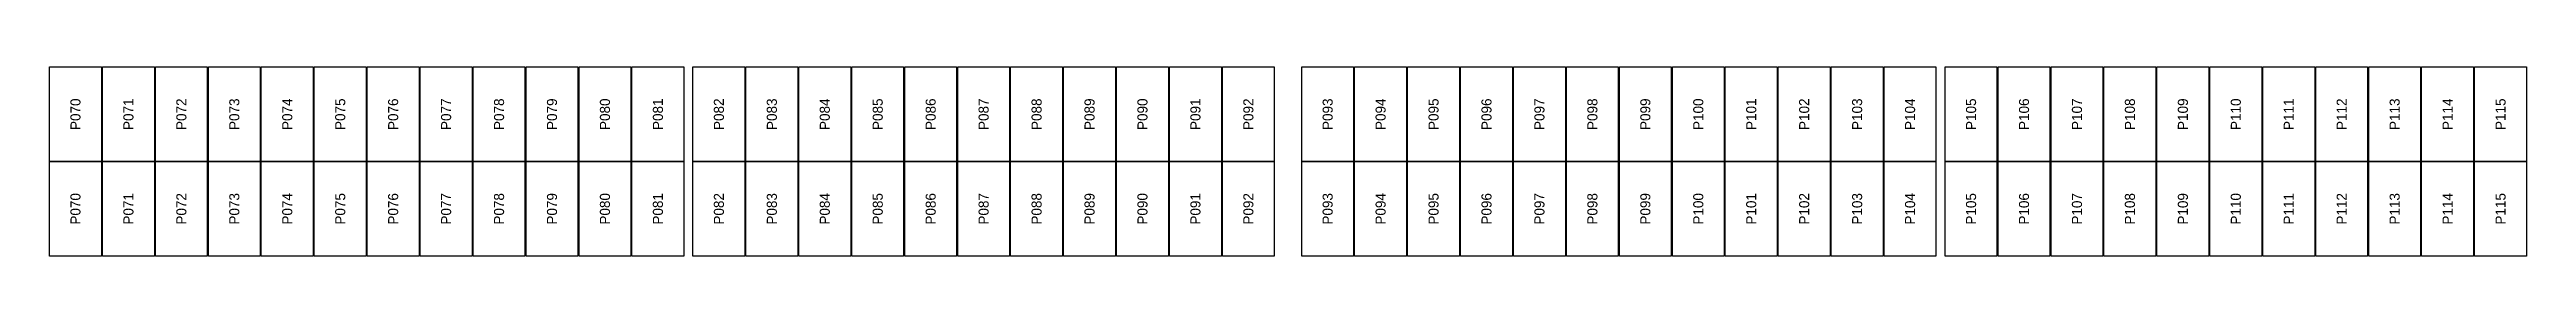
# Model space of a CAD drawing. Extents: x 296295 to 296770, y 651564 to 652121.
# Drawn here: x 296595.4 to 296649.6, y 651816 to 651820.1 of the extents above; entities that cross this region are included whole.
import ezdxf
from ezdxf.enums import TextEntityAlignment as Align

# ---------------------------------------------------------------- set-up
doc = ezdxf.new("R2010")
doc.units = 0

msp = doc.modelspace()

# ---------------------------------------------------------------- texts
at = {"layer": 'PANEL_POSITION'}
for s, p in [('P070', (296596, 651819.117)), ('P071', (296597.158, 651819.117)), ('P072', (296598.316, 651819.117)), ('P073', (296599.474, 651819.117)), ('P074', (296600.632, 651819.117)), ('P075', (296601.79, 651819.117)), ('P076', (296602.948, 651819.117)), ('P077', (296604.106, 651819.117)), ('P078', (296605.264, 651819.117)), ('P079', (296606.422, 651819.117)), ('P080', (296607.58, 651819.117)), ('P081', (296608.738, 651819.117)), ('P082', (296610.072, 651819.117)), ('P083', (296611.23, 651819.117)), ('P084', (296612.388, 651819.117)), ('P085', (296613.546, 651819.117)), ('P086', (296614.704, 651819.117)), ('P087', (296615.862, 651819.117)), ('P088', (296617.02, 651819.117)), ('P089', (296618.178, 651819.117)), ('P090', (296619.336, 651819.117)), ('P091', (296620.494, 651819.117)), ('P092', (296621.652, 651819.117)), ('P093', (296623.386, 651819.117)), ('P094', (296624.544, 651819.117)), ('P095', (296625.702, 651819.117)), ('P096', (296626.86, 651819.117)), ('P097', (296628.018, 651819.117)), ('P098', (296629.176, 651819.117)), ('P099', (296630.334, 651819.117)), ('P100', (296631.492, 651819.117)), ('P101', (296632.65, 651819.117)), ('P102', (296633.808, 651819.117)), ('P103', (296634.966, 651819.117)), ('P104', (296636.124, 651819.117)), ('P105', (296637.458, 651819.117)), ('P106', (296638.616, 651819.117)), ('P107', (296639.774, 651819.117)), ('P108', (296640.932, 651819.117)), ('P109', (296642.09, 651819.117)), ('P110', (296643.248, 651819.117)), ('P111', (296644.406, 651819.117)), ('P112', (296645.564, 651819.117)), ('P113', (296646.722, 651819.117)), ('P114', (296647.88, 651819.117)), ('P115', (296649.038, 651819.117)), ('P070', (296596, 651817.054)), ('P071', (296597.158, 651817.054)), ('P072', (296598.316, 651817.054)), ('P073', (296599.474, 651817.054)), ('P074', (296600.632, 651817.054)), ('P075', (296601.79, 651817.054)), ('P076', (296602.948, 651817.054)), ('P077', (296604.106, 651817.054)), ('P078', (296605.264, 651817.054)), ('P079', (296606.422, 651817.054)), ('P080', (296607.58, 651817.054)), ('P081', (296608.738, 651817.054)), ('P082', (296610.072, 651817.054)), ('P083', (296611.23, 651817.054)), ('P084', (296612.388, 651817.054)), ('P085', (296613.546, 651817.054)), ('P086', (296614.704, 651817.054)), ('P087', (296615.862, 651817.054)), ('P088', (296617.02, 651817.054)), ('P089', (296618.178, 651817.054)), ('P090', (296619.336, 651817.054)), ('P091', (296620.494, 651817.054)), ('P092', (296621.652, 651817.054)), ('P093', (296623.386, 651817.054)), ('P094', (296624.544, 651817.054)), ('P095', (296625.702, 651817.054)), ('P096', (296626.86, 651817.054)), ('P097', (296628.018, 651817.054)), ('P098', (296629.176, 651817.054)), ('P099', (296630.334, 651817.054)), ('P100', (296631.492, 651817.054)), ('P101', (296632.65, 651817.054)), ('P102', (296633.808, 651817.054)), ('P103', (296634.966, 651817.054)), ('P104', (296636.124, 651817.054)), ('P105', (296637.458, 651817.054)), ('P106', (296638.616, 651817.054)), ('P107', (296639.774, 651817.054)), ('P108', (296640.932, 651817.054)), ('P109', (296642.09, 651817.054)), ('P110', (296643.248, 651817.054)), ('P111', (296644.406, 651817.054)), ('P112', (296645.564, 651817.054)), ('P113', (296646.722, 651817.054)), ('P114', (296647.88, 651817.054)), ('P115', (296649.038, 651817.054))]:
    msp.add_text(s, height=0.22, rotation=90, dxfattribs=at).set_placement(p, align=Align.MIDDLE_CENTER)

# ---------------------------------------------------------------- linework, layer by layer
at = {"layer": 'PANELS_MASTER'}
for points in [[(296595.433, 651820.149), (296596.567, 651820.149), (296596.567, 651818.086), (296595.433, 651818.086)], [(296596.591, 651820.149), (296597.725, 651820.149), (296597.725, 651818.086), (296596.591, 651818.086)], [(296597.749, 651820.149), (296598.883, 651820.149), (296598.883, 651818.086), (296597.749, 651818.086)], [(296598.907, 651820.149), (296600.041, 651820.149), (296600.041, 651818.086), (296598.907, 651818.086)], [(296600.065, 651820.149), (296601.199, 651820.149), (296601.199, 651818.086), (296600.065, 651818.086)], [(296601.223, 651820.149), (296602.357, 651820.149), (296602.357, 651818.086), (296601.223, 651818.086)], [(296602.381, 651820.149), (296603.515, 651820.149), (296603.515, 651818.086), (296602.381, 651818.086)], [(296603.539, 651820.149), (296604.673, 651820.149), (296604.673, 651818.086), (296603.539, 651818.086)], [(296604.697, 651820.149), (296605.831, 651820.149), (296605.831, 651818.086), (296604.697, 651818.086)], [(296605.855, 651820.149), (296606.989, 651820.149), (296606.989, 651818.086), (296605.855, 651818.086)], [(296607.013, 651820.149), (296608.147, 651820.149), (296608.147, 651818.086), (296607.013, 651818.086)], [(296608.171, 651820.149), (296609.305, 651820.149), (296609.305, 651818.086), (296608.171, 651818.086)], [(296609.505, 651820.149), (296610.639, 651820.149), (296610.639, 651818.086), (296609.505, 651818.086)], [(296610.663, 651820.149), (296611.797, 651820.149), (296611.797, 651818.086), (296610.663, 651818.086)], [(296611.821, 651820.149), (296612.955, 651820.149), (296612.955, 651818.086), (296611.821, 651818.086)], [(296612.979, 651820.149), (296614.113, 651820.149), (296614.113, 651818.086), (296612.979, 651818.086)], [(296614.137, 651820.149), (296615.271, 651820.149), (296615.271, 651818.086), (296614.137, 651818.086)], [(296615.295, 651820.149), (296616.429, 651820.149), (296616.429, 651818.086), (296615.295, 651818.086)], [(296616.453, 651820.149), (296617.587, 651820.149), (296617.587, 651818.086), (296616.453, 651818.086)], [(296617.611, 651820.149), (296618.745, 651820.149), (296618.745, 651818.086), (296617.611, 651818.086)], [(296618.769, 651820.149), (296619.903, 651820.149), (296619.903, 651818.086), (296618.769, 651818.086)], [(296619.927, 651820.149), (296621.061, 651820.149), (296621.061, 651818.086), (296619.927, 651818.086)], [(296621.085, 651820.149), (296622.219, 651820.149), (296622.219, 651818.086), (296621.085, 651818.086)], [(296622.819, 651820.149), (296623.953, 651820.149), (296623.953, 651818.086), (296622.819, 651818.086)], [(296623.977, 651820.149), (296625.111, 651820.149), (296625.111, 651818.086), (296623.977, 651818.086)], [(296625.135, 651820.149), (296626.269, 651820.149), (296626.269, 651818.086), (296625.135, 651818.086)], [(296626.293, 651820.149), (296627.427, 651820.149), (296627.427, 651818.086), (296626.293, 651818.086)], [(296627.451, 651820.149), (296628.585, 651820.149), (296628.585, 651818.086), (296627.451, 651818.086)], [(296628.609, 651820.149), (296629.743, 651820.149), (296629.743, 651818.086), (296628.609, 651818.086)], [(296629.767, 651820.149), (296630.901, 651820.149), (296630.901, 651818.086), (296629.767, 651818.086)], [(296630.925, 651820.149), (296632.059, 651820.149), (296632.059, 651818.086), (296630.925, 651818.086)], [(296632.083, 651820.149), (296633.217, 651820.149), (296633.217, 651818.086), (296632.083, 651818.086)], [(296633.241, 651820.149), (296634.375, 651820.149), (296634.375, 651818.086), (296633.241, 651818.086)], [(296634.399, 651820.149), (296635.533, 651820.149), (296635.533, 651818.086), (296634.399, 651818.086)], [(296635.557, 651820.149), (296636.691, 651820.149), (296636.691, 651818.086), (296635.557, 651818.086)], [(296636.891, 651820.149), (296638.025, 651820.149), (296638.025, 651818.086), (296636.891, 651818.086)], [(296638.049, 651820.149), (296639.183, 651820.149), (296639.183, 651818.086), (296638.049, 651818.086)], [(296639.207, 651820.149), (296640.341, 651820.149), (296640.341, 651818.086), (296639.207, 651818.086)], [(296640.365, 651820.149), (296641.499, 651820.149), (296641.499, 651818.086), (296640.365, 651818.086)], [(296641.523, 651820.149), (296642.657, 651820.149), (296642.657, 651818.086), (296641.523, 651818.086)], [(296642.681, 651820.149), (296643.815, 651820.149), (296643.815, 651818.086), (296642.681, 651818.086)], [(296643.839, 651820.149), (296644.973, 651820.149), (296644.973, 651818.086), (296643.839, 651818.086)], [(296644.997, 651820.149), (296646.131, 651820.149), (296646.131, 651818.086), (296644.997, 651818.086)], [(296646.155, 651820.149), (296647.289, 651820.149), (296647.289, 651818.086), (296646.155, 651818.086)], [(296647.313, 651820.149), (296648.447, 651820.149), (296648.447, 651818.086), (296647.313, 651818.086)], [(296648.471, 651820.149), (296649.605, 651820.149), (296649.605, 651818.086), (296648.471, 651818.086)], [(296595.433, 651818.086), (296596.567, 651818.086), (296596.567, 651816.023), (296595.433, 651816.023)], [(296596.591, 651818.086), (296597.725, 651818.086), (296597.725, 651816.023), (296596.591, 651816.023)], [(296597.749, 651818.086), (296598.883, 651818.086), (296598.883, 651816.023), (296597.749, 651816.023)], [(296598.907, 651818.086), (296600.041, 651818.086), (296600.041, 651816.023), (296598.907, 651816.023)], [(296600.065, 651818.086), (296601.199, 651818.086), (296601.199, 651816.023), (296600.065, 651816.023)], [(296601.223, 651818.086), (296602.357, 651818.086), (296602.357, 651816.023), (296601.223, 651816.023)], [(296602.381, 651818.086), (296603.515, 651818.086), (296603.515, 651816.023), (296602.381, 651816.023)], [(296603.539, 651818.086), (296604.673, 651818.086), (296604.673, 651816.023), (296603.539, 651816.023)], [(296604.697, 651818.086), (296605.831, 651818.086), (296605.831, 651816.023), (296604.697, 651816.023)], [(296605.855, 651818.086), (296606.989, 651818.086), (296606.989, 651816.023), (296605.855, 651816.023)], [(296607.013, 651818.086), (296608.147, 651818.086), (296608.147, 651816.023), (296607.013, 651816.023)], [(296608.171, 651818.086), (296609.305, 651818.086), (296609.305, 651816.023), (296608.171, 651816.023)], [(296609.505, 651818.086), (296610.639, 651818.086), (296610.639, 651816.023), (296609.505, 651816.023)], [(296610.663, 651818.086), (296611.797, 651818.086), (296611.797, 651816.023), (296610.663, 651816.023)], [(296611.821, 651818.086), (296612.955, 651818.086), (296612.955, 651816.023), (296611.821, 651816.023)], [(296612.979, 651818.086), (296614.113, 651818.086), (296614.113, 651816.023), (296612.979, 651816.023)], [(296614.137, 651818.086), (296615.271, 651818.086), (296615.271, 651816.023), (296614.137, 651816.023)], [(296615.295, 651818.086), (296616.429, 651818.086), (296616.429, 651816.023), (296615.295, 651816.023)], [(296616.453, 651818.086), (296617.587, 651818.086), (296617.587, 651816.023), (296616.453, 651816.023)], [(296617.611, 651818.086), (296618.745, 651818.086), (296618.745, 651816.023), (296617.611, 651816.023)], [(296618.769, 651818.086), (296619.903, 651818.086), (296619.903, 651816.023), (296618.769, 651816.023)], [(296619.927, 651818.086), (296621.061, 651818.086), (296621.061, 651816.023), (296619.927, 651816.023)], [(296621.085, 651818.086), (296622.219, 651818.086), (296622.219, 651816.023), (296621.085, 651816.023)], [(296622.819, 651818.086), (296623.953, 651818.086), (296623.953, 651816.023), (296622.819, 651816.023)], [(296623.977, 651818.086), (296625.111, 651818.086), (296625.111, 651816.023), (296623.977, 651816.023)], [(296625.135, 651818.086), (296626.269, 651818.086), (296626.269, 651816.023), (296625.135, 651816.023)], [(296626.293, 651818.086), (296627.427, 651818.086), (296627.427, 651816.023), (296626.293, 651816.023)], [(296627.451, 651818.086), (296628.585, 651818.086), (296628.585, 651816.023), (296627.451, 651816.023)], [(296628.609, 651818.086), (296629.743, 651818.086), (296629.743, 651816.023), (296628.609, 651816.023)], [(296629.767, 651818.086), (296630.901, 651818.086), (296630.901, 651816.023), (296629.767, 651816.023)], [(296630.925, 651818.086), (296632.059, 651818.086), (296632.059, 651816.023), (296630.925, 651816.023)], [(296632.083, 651818.086), (296633.217, 651818.086), (296633.217, 651816.023), (296632.083, 651816.023)], [(296633.241, 651818.086), (296634.375, 651818.086), (296634.375, 651816.023), (296633.241, 651816.023)], [(296634.399, 651818.086), (296635.533, 651818.086), (296635.533, 651816.023), (296634.399, 651816.023)], [(296635.557, 651818.086), (296636.691, 651818.086), (296636.691, 651816.023), (296635.557, 651816.023)], [(296636.891, 651818.086), (296638.025, 651818.086), (296638.025, 651816.023), (296636.891, 651816.023)], [(296638.049, 651818.086), (296639.183, 651818.086), (296639.183, 651816.023), (296638.049, 651816.023)], [(296639.207, 651818.086), (296640.341, 651818.086), (296640.341, 651816.023), (296639.207, 651816.023)], [(296640.365, 651818.086), (296641.499, 651818.086), (296641.499, 651816.023), (296640.365, 651816.023)], [(296641.523, 651818.086), (296642.657, 651818.086), (296642.657, 651816.023), (296641.523, 651816.023)], [(296642.681, 651818.086), (296643.815, 651818.086), (296643.815, 651816.023), (296642.681, 651816.023)], [(296643.839, 651818.086), (296644.973, 651818.086), (296644.973, 651816.023), (296643.839, 651816.023)], [(296644.997, 651818.086), (296646.131, 651818.086), (296646.131, 651816.023), (296644.997, 651816.023)], [(296646.155, 651818.086), (296647.289, 651818.086), (296647.289, 651816.023), (296646.155, 651816.023)], [(296647.313, 651818.086), (296648.447, 651818.086), (296648.447, 651816.023), (296647.313, 651816.023)], [(296648.471, 651818.086), (296649.605, 651818.086), (296649.605, 651816.023), (296648.471, 651816.023)]]:
    msp.add_lwpolyline(points, close=True, dxfattribs=at)

msp.set_redraw_order([(e.dxf.handle, doc.entitydb.next_handle()) for e in msp.query("TEXT MTEXT ATTDEF DIMENSION ARC_DIMENSION")])  # texts and dimensions are drawn at this point

doc.saveas('drawing.dxf')
